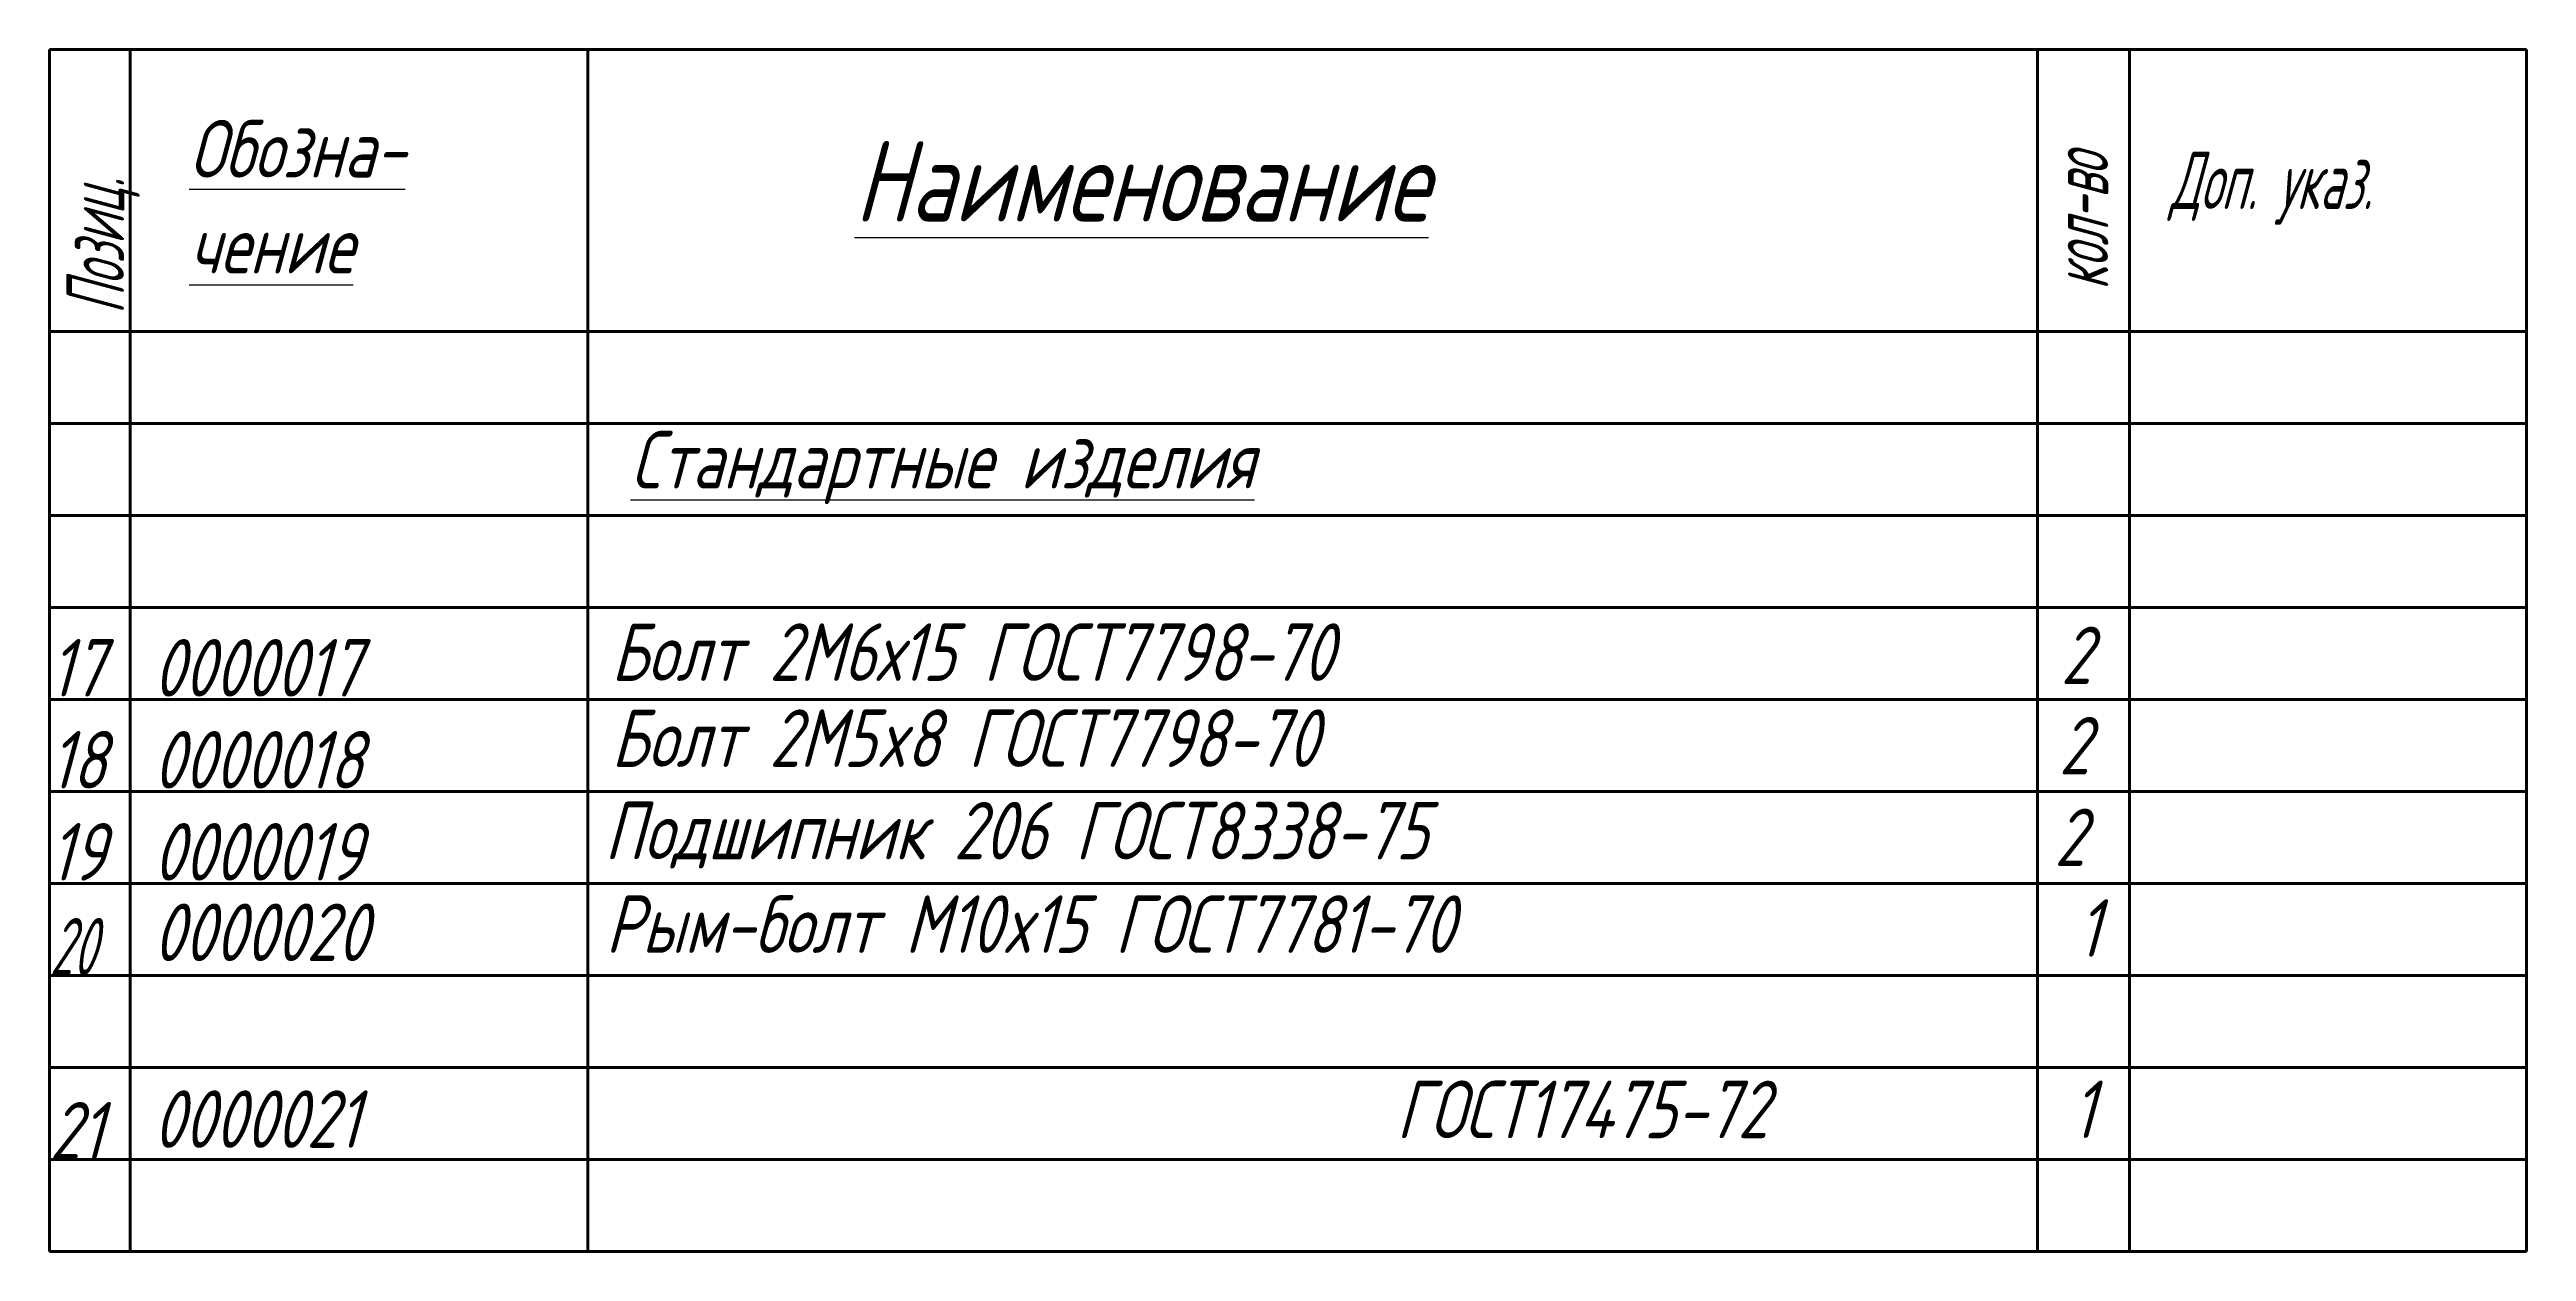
# Model space of a CAD drawing. Header units: millimetres. Extents: x 642 to 1076, y 129 to 346.
# Drawn here: x 860.5 to 1075.8, y 237.6 to 342.1 of the extents above; entities that cross this region are included whole.
import ezdxf

# ---------------------------------------------------------------- set-up
doc = ezdxf.new("R2010")
doc.units = ezdxf.units.MM
doc.linetypes.add('K5LT_BASIC', pattern=[0])
doc.styles.add('KDIMTEXTSTYLE', font='GOST_AU.SHX', dxfattribs={"width": 0.96, "oblique": 15, "height": 5})
doc.styles.add('KTEXTSTYLE', font='GOST_AU.SHX', dxfattribs={"width": 0.96, "height": 5})

msp = doc.modelspace()

# ---------------------------------------------------------------- texts
at = {"color": 7, "attachment_point": 1, "style": 'KTEXTSTYLE'}
for s, insert, char_height in [('{\\Q15;\\W0.965;\\LОбозна-\\Pчение}', (872.6, 335.98), 5), ('\\H3.5;\\W0.965;\\Q15;\\L\\Q15;\\H7.00;Наименование', (930.43, 334.16), 1), ('{\\Q15;\\W0.715;Доп. указ.}', (1044.78, 333.24), 5), ('\\H3.5;\\W0.965;\\Q15;\\Q15;\\H5.00;17', (860.46, 290.86), 1), ('\\H3.5;\\W0.965;\\Q15;\\Q15;\\H5.00;0000017', (869.46, 290.86), 1), ('\\H3.5;\\W0.965;\\Q15;\\Q15;\\H5.00;2', (1035.29, 291.94), 1), ('\\H3.5;\\W0.965;\\Q15;\\Q15;\\H5.00;18', (860.46, 282.86), 1), ('{\\H5x;\\Q15;\\W0.965;0000018}', (869.46, 282.86), 1), ('\\H3.5;\\W0.965;\\Q15;\\Q15;\\H5.00;2', (1035.13, 284.09), 1), ('\\H3.5;\\W0.965;\\Q15;\\Q15;\\H5.00;2', (1034.73, 276.12), 1), ('\\H3.5;\\W0.965;\\Q15;\\Q15;\\H5.00;19', (860.46, 274.86), 1), ('\\H3.5;\\W0.965;\\Q15;\\Q15;\\H5.00;0000019', (869.46, 274.86), 1), ('\\H3.5;\\W0.965;\\Q15;\\Q15;\\H5.00;0000020', (869.46, 267.86), 1), ('\\H3.5;\\W0.965;\\Q15;\\Q15;\\H5.00;1', (1036.72, 268.23), 1), ('\\H3.5;\\W0.965;\\Q15;\\Q15;\\W0.715;\\H5.00;20', (860.46, 266.61), 1), ('\\H3.5;\\W0.965;\\Q15;\\Q15;\\H5.00;1', (1036.25, 252.47), 1), ('\\H3.5;\\W0.965;\\Q15;\\Q15;\\H5.00;21', (860.46, 250.61), 1), ('\\H3.5;\\W0.965;\\Q15;\\Q15;\\H5.00;0000021', (869.46, 251.62), 1)]:
    msp.add_mtext(s, dxfattribs=dict(at, insert=insert, char_height=char_height))
at = {"color": 7, "char_height": 1, "attachment_point": 1, "rotation": 90, "style": 'KTEXTSTYLE'}
for s, insert in [('\\H3.5;\\W0.965;\\Q15;\\Q15;\\W0.715;\\H5.00;кол-во', (1034.42, 321.23)), ('\\H3.5;\\W0.965;\\Q15;\\Q15;\\W0.715;\\H5.00;Позиц.', (861.94, 319.1))]:
    msp.add_mtext(s, dxfattribs=dict(at, insert=insert))
at = {"char_height": 5, "attachment_point": 1, "style": 'KDIMTEXTSTYLE'}
for s, width, insert in [('{\\LСтандартные изделия}', 117.2278, (910.97, 308.95)), ('Болт 2М6х15 ГОСТ7798-70', 117.2278, (909.27, 292.22)), ('Болт 2М5x8 ГОСТ7798-70', 117.2278, (909.28, 284.74)), ('Подшипник 206 ГОСТ8338-75', 117.2278, (908.69, 276.7)), ('Рым-болт М10x15 ГОСТ7781-70', 123.7232, (908.79, 268.57)), ('\\pi73.27192;ГОСТ17475-72', 126.0136, (904.26, 252.46))]:
    msp.add_mtext_dynamic_manual_height_columns(s, width=width, gutter_width=12.5, heights=[0], dxfattribs=dict(at, insert=insert))

# ---------------------------------------------------------------- linework, layer by layer
at = {"color": 5, "linetype": 'K5LT_BASIC', "lineweight": 60, "true_color": 0x0000ff}
for p, q in [((860.46, 237.61), (860.46, 342.11)), ((860.46, 342.11), (867.46, 342.11)), ((867.46, 342.11), (867.46, 237.61)), ((867.46, 342.11), (1075.77, 342.11)), ((907.26, 342.11), (907.26, 237.61)), ((1033.27, 342.11), (1033.27, 237.61)), ((1041.27, 342.11), (1041.27, 237.61)), ((1075.77, 342.11), (1075.77, 237.61)), ((860.46, 317.61), (1075.77, 317.61)), ((860.46, 309.61), (1075.77, 309.61)), ((860.46, 301.61), (1075.77, 301.61)), ((860.46, 293.61), (1075.77, 293.61)), ((860.46, 285.61), (1075.77, 285.61)), ((860.46, 277.61), (1075.77, 277.61)), ((860.46, 269.61), (1075.77, 269.61)), ((860.46, 261.61), (1075.77, 261.61)), ((860.46, 253.61), (1075.77, 253.61)), ((860.46, 245.61), (1075.77, 245.61)), ((860.46, 237.61), (1075.77, 237.61))]:
    msp.add_line(p, q, dxfattribs=at)

msp.set_redraw_order([(e.dxf.handle, doc.entitydb.next_handle()) for e in msp.query("TEXT MTEXT ATTDEF DIMENSION ARC_DIMENSION")])  # texts and dimensions are drawn at this point

doc.saveas('drawing.dxf')
